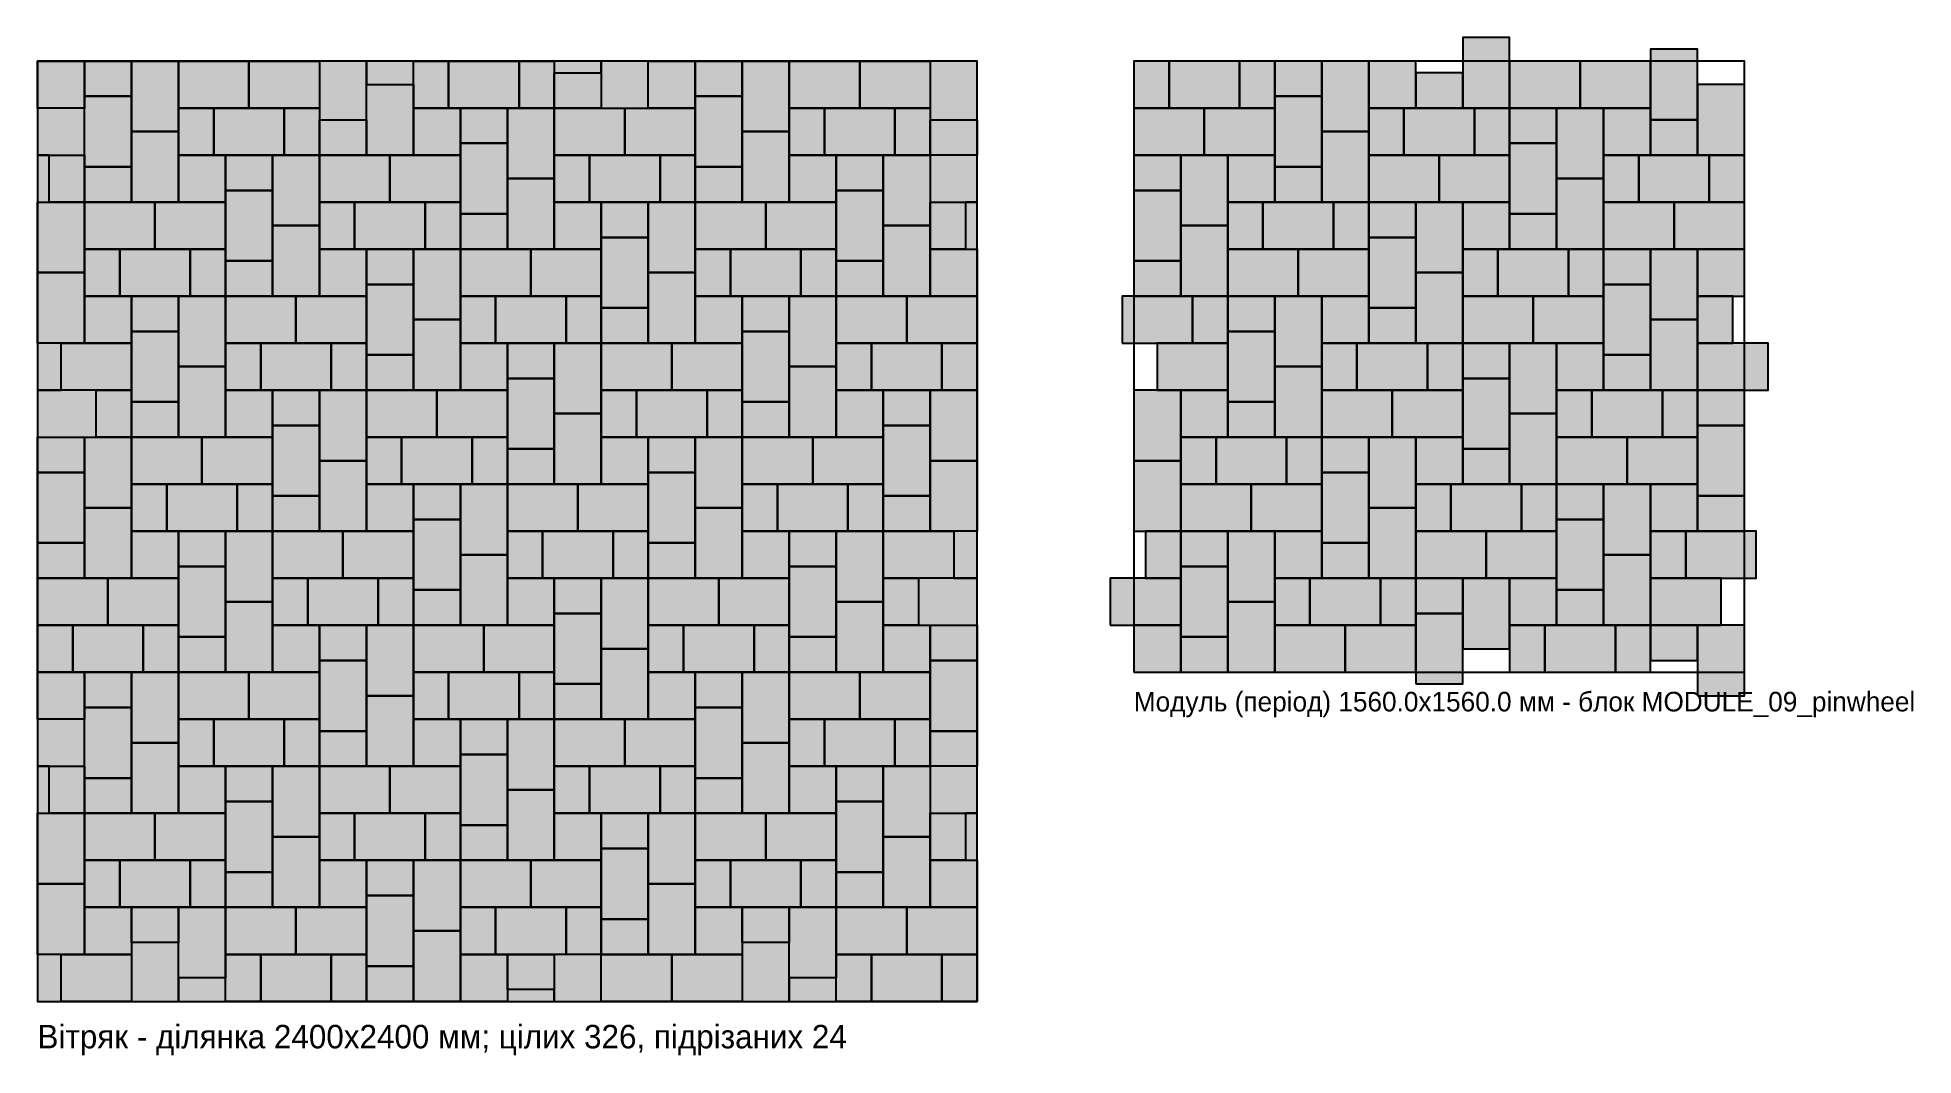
# Model space of a CAD drawing. Header units: millimetres. Extents: x 0 to 4791, y -138 to 2460.
import ezdxf

# ---------------------------------------------------------------- set-up
doc = ezdxf.new("R2010")
doc.units = ezdxf.units.MM
for name, color, linetype in [('BOUNDARY', 7, 'Continuous'), ('BRUK_120x120', 252, 'Continuous'), ('BRUK_120x120_FILL', 252, 'Continuous'), ('BRUK_180x120', 250, 'Continuous'), ('BRUK_180x120_FILL', 250, 'Continuous'), ('BRUK_90x120', 254, 'Continuous'), ('BRUK_90x120_FILL', 254, 'Continuous'), ('BRUK_CUT', 1, 'Continuous'), ('MODULE', 3, 'Continuous'), ('TEXT', 7, 'Continuous')]:
    doc.layers.add(name, color=color, linetype=linetype)

msp = doc.modelspace()

# ---------------------------------------------------------------- texts
at = {"layer": 'TEXT'}
for s, height, p in [('Модуль (період) 1560.0x1560.0 мм - блок MODULE_09_pinwheel', 50, (2800, 740)), ('Вітряк - ділянка 2400x2400 мм; цілих 326, підрізаних 24', 60, (0, -120))]:
    msp.add_text(s, height=height, dxfattribs=at).set_placement(p)

# ---------------------------------------------------------------- blocks, each defined once
blk = doc.blocks.new('MODULE_09_pinwheel')
at = {"layer": 'BRUK_120x120_FILL', "true_color": 0x9b9ea2}
for points in [[(600, 1440), (720, 1440), (720, 1560), (600, 1560)], [(1200, 1320), (1320, 1320), (1320, 1440), (1200, 1440)], [(240, 1200), (360, 1200), (360, 1320), (240, 1320)], [(840, 1080), (960, 1080), (960, 1200), (840, 1200)], [(1440, 960), (1560, 960), (1560, 1080), (1440, 1080)], [(480, 840), (600, 840), (600, 960), (480, 960)], [(1080, 720), (1200, 720), (1200, 840), (1080, 840)], [(120, 600), (240, 600), (240, 720), (120, 720)], [(720, 480), (840, 480), (840, 600), (720, 600)], [(1320, 360), (1440, 360), (1440, 480), (1320, 480)], [(360, 240), (480, 240), (480, 360), (360, 360)], [(960, 120), (1080, 120), (1080, 240), (960, 240)], [(0, 0), (120, 0), (120, 120), (0, 120)]]:
    blk.add_hatch(color=7, dxfattribs=at).paths.add_polyline_path(points)
at = {"layer": 'BRUK_180x120_FILL', "true_color": 0x6c6f73}
for points in [[(840, 1440), (960, 1440), (960, 1620), (840, 1620)], [(1320, 1410), (1440, 1410), (1440, 1590), (1320, 1590)], [(90, 1440), (270, 1440), (270, 1560), (90, 1560)], [(480, 1380), (600, 1380), (600, 1560), (480, 1560)], [(960, 1440), (1140, 1440), (1140, 1560), (960, 1560)], [(1140, 1440), (1320, 1440), (1320, 1560), (1140, 1560)], [(1440, 1320), (1560, 1320), (1560, 1500), (1440, 1500)], [(0, 1320), (180, 1320), (180, 1440), (0, 1440)], [(180, 1320), (360, 1320), (360, 1440), (180, 1440)], [(360, 1290), (480, 1290), (480, 1470), (360, 1470)], [(690, 1320), (870, 1320), (870, 1440), (690, 1440)], [(1080, 1260), (1200, 1260), (1200, 1440), (1080, 1440)], [(480, 1200), (600, 1200), (600, 1380), (480, 1380)], [(960, 1170), (1080, 1170), (1080, 1350), (960, 1350)], [(120, 1140), (240, 1140), (240, 1320), (120, 1320)], [(600, 1200), (780, 1200), (780, 1320), (600, 1320)], [(780, 1200), (960, 1200), (960, 1320), (780, 1320)], [(1290, 1200), (1470, 1200), (1470, 1320), (1290, 1320)], [(1080, 1080), (1200, 1080), (1200, 1260), (1080, 1260)], [(0, 1050), (120, 1050), (120, 1230), (0, 1230)], [(330, 1080), (510, 1080), (510, 1200), (330, 1200)], [(720, 1020), (840, 1020), (840, 1200), (720, 1200)], [(1200, 1080), (1380, 1080), (1380, 1200), (1200, 1200)], [(1380, 1080), (1560, 1080), (1560, 1200), (1380, 1200)], [(120, 960), (240, 960), (240, 1140), (120, 1140)], [(600, 930), (720, 930), (720, 1110), (600, 1110)], [(240, 960), (420, 960), (420, 1080), (240, 1080)], [(420, 960), (600, 960), (600, 1080), (420, 1080)], [(930, 960), (1110, 960), (1110, 1080), (930, 1080)], [(1320, 900), (1440, 900), (1440, 1080), (1320, 1080)], [(720, 840), (840, 840), (840, 1020), (720, 1020)], [(-30, 840), (150, 840), (150, 960), (-30, 960)], [(360, 780), (480, 780), (480, 960), (360, 960)], [(840, 840), (1020, 840), (1020, 960), (840, 960)], [(1020, 840), (1200, 840), (1200, 960), (1020, 960)], [(1200, 810), (1320, 810), (1320, 990), (1200, 990)], [(240, 690), (360, 690), (360, 870), (240, 870)], [(1320, 720), (1440, 720), (1440, 900), (1320, 900)], [(60, 720), (240, 720), (240, 840), (60, 840)], [(570, 720), (750, 720), (750, 840), (570, 840)], [(960, 660), (1080, 660), (1080, 840), (960, 840)], [(1440, 720), (1620, 720), (1620, 840), (1440, 840)], [(360, 600), (480, 600), (480, 780), (360, 780)], [(0, 540), (120, 540), (120, 720), (0, 720)], [(480, 600), (660, 600), (660, 720), (480, 720)], [(660, 600), (840, 600), (840, 720), (660, 720)], [(840, 570), (960, 570), (960, 750), (840, 750)], [(1170, 600), (1350, 600), (1350, 720), (1170, 720)], [(960, 480), (1080, 480), (1080, 660), (960, 660)], [(1440, 450), (1560, 450), (1560, 630), (1440, 630)], [(210, 480), (390, 480), (390, 600), (210, 600)], [(600, 420), (720, 420), (720, 600), (600, 600)], [(1080, 480), (1260, 480), (1260, 600), (1080, 600)], [(1260, 480), (1440, 480), (1440, 600), (1260, 600)], [(0, 360), (120, 360), (120, 540), (0, 540)], [(120, 360), (300, 360), (300, 480), (120, 480)], [(300, 360), (480, 360), (480, 480), (300, 480)], [(480, 330), (600, 330), (600, 510), (480, 510)], [(810, 360), (990, 360), (990, 480), (810, 480)], [(1200, 300), (1320, 300), (1320, 480), (1200, 480)], [(600, 240), (720, 240), (720, 420), (600, 420)], [(1080, 210), (1200, 210), (1200, 390), (1080, 390)], [(240, 180), (360, 180), (360, 360), (240, 360)], [(720, 240), (900, 240), (900, 360), (720, 360)], [(900, 240), (1080, 240), (1080, 360), (900, 360)], [(1410, 240), (1590, 240), (1590, 360), (1410, 360)], [(1200, 120), (1320, 120), (1320, 300), (1200, 300)], [(-60, 120), (120, 120), (120, 240), (-60, 240)], [(120, 90), (240, 90), (240, 270), (120, 270)], [(450, 120), (630, 120), (630, 240), (450, 240)], [(840, 60), (960, 60), (960, 240), (840, 240)], [(1320, 120), (1500, 120), (1500, 240), (1320, 240)], [(240, 0), (360, 0), (360, 180), (240, 180)], [(720, -30), (840, -30), (840, 150), (720, 150)], [(360, 0), (540, 0), (540, 120), (360, 120)], [(540, 0), (720, 0), (720, 120), (540, 120)], [(1050, 0), (1230, 0), (1230, 120), (1050, 120)], [(1440, -60), (1560, -60), (1560, 120), (1440, 120)]]:
    blk.add_hatch(color=7, dxfattribs=at).paths.add_polyline_path(points)
at = {"layer": 'BRUK_90x120_FILL', "true_color": 0xcfd0d1}
for points in [[(0, 1440), (90, 1440), (90, 1560), (0, 1560)], [(270, 1440), (360, 1440), (360, 1560), (270, 1560)], [(360, 1470), (480, 1470), (480, 1560), (360, 1560)], [(720, 1440), (840, 1440), (840, 1530), (720, 1530)], [(600, 1320), (690, 1320), (690, 1440), (600, 1440)], [(870, 1320), (960, 1320), (960, 1440), (870, 1440)], [(960, 1350), (1080, 1350), (1080, 1440), (960, 1440)], [(1320, 1320), (1440, 1320), (1440, 1410), (1320, 1410)], [(0, 1230), (120, 1230), (120, 1320), (0, 1320)], [(1200, 1200), (1290, 1200), (1290, 1320), (1200, 1320)], [(1470, 1200), (1560, 1200), (1560, 1320), (1470, 1320)], [(360, 1200), (480, 1200), (480, 1290), (360, 1290)], [(240, 1080), (330, 1080), (330, 1200), (240, 1200)], [(510, 1080), (600, 1080), (600, 1200), (510, 1200)], [(600, 1110), (720, 1110), (720, 1200), (600, 1200)], [(960, 1080), (1080, 1080), (1080, 1170), (960, 1170)], [(840, 960), (930, 960), (930, 1080), (840, 1080)], [(1110, 960), (1200, 960), (1200, 1080), (1110, 1080)], [(1200, 990), (1320, 990), (1320, 1080), (1200, 1080)], [(0, 960), (120, 960), (120, 1050), (0, 1050)], [(150, 840), (240, 840), (240, 960), (150, 960)], [(240, 870), (360, 870), (360, 960), (240, 960)], [(1440, 840), (1530, 840), (1530, 960), (1440, 960)], [(600, 840), (720, 840), (720, 930), (600, 930)], [(480, 720), (570, 720), (570, 840), (480, 840)], [(750, 720), (840, 720), (840, 840), (750, 840)], [(840, 750), (960, 750), (960, 840), (840, 840)], [(1200, 720), (1320, 720), (1320, 810), (1200, 810)], [(1080, 600), (1170, 600), (1170, 720), (1080, 720)], [(1350, 600), (1440, 600), (1440, 720), (1350, 720)], [(1440, 630), (1560, 630), (1560, 720), (1440, 720)], [(240, 600), (360, 600), (360, 690), (240, 690)], [(120, 480), (210, 480), (210, 600), (120, 600)], [(390, 480), (480, 480), (480, 600), (390, 600)], [(480, 510), (600, 510), (600, 600), (480, 600)], [(840, 480), (960, 480), (960, 570), (840, 570)], [(720, 360), (810, 360), (810, 480), (720, 480)], [(990, 360), (1080, 360), (1080, 480), (990, 480)], [(1080, 390), (1200, 390), (1200, 480), (1080, 480)], [(1440, 360), (1560, 360), (1560, 450), (1440, 450)], [(30, 240), (120, 240), (120, 360), (30, 360)], [(120, 270), (240, 270), (240, 360), (120, 360)], [(1320, 240), (1410, 240), (1410, 360), (1320, 360)], [(480, 240), (600, 240), (600, 330), (480, 330)], [(360, 120), (450, 120), (450, 240), (360, 240)], [(630, 120), (720, 120), (720, 240), (630, 240)], [(720, 150), (840, 150), (840, 240), (720, 240)], [(1080, 120), (1200, 120), (1200, 210), (1080, 210)], [(960, 0), (1050, 0), (1050, 120), (960, 120)], [(1230, 0), (1320, 0), (1320, 120), (1230, 120)], [(1320, 30), (1440, 30), (1440, 120), (1320, 120)], [(120, 0), (240, 0), (240, 90), (120, 90)]]:
    blk.add_hatch(color=7, dxfattribs=at).paths.add_polyline_path(points)
at = {"layer": 'BRUK_120x120'}
for points in [[(600, 1440), (720, 1440), (720, 1560), (600, 1560)], [(1200, 1320), (1320, 1320), (1320, 1440), (1200, 1440)], [(240, 1200), (360, 1200), (360, 1320), (240, 1320)], [(840, 1080), (960, 1080), (960, 1200), (840, 1200)], [(1440, 960), (1560, 960), (1560, 1080), (1440, 1080)], [(480, 840), (600, 840), (600, 960), (480, 960)], [(1080, 720), (1200, 720), (1200, 840), (1080, 840)], [(120, 600), (240, 600), (240, 720), (120, 720)], [(720, 480), (840, 480), (840, 600), (720, 600)], [(1320, 360), (1440, 360), (1440, 480), (1320, 480)], [(360, 240), (480, 240), (480, 360), (360, 360)], [(960, 120), (1080, 120), (1080, 240), (960, 240)], [(0, 0), (120, 0), (120, 120), (0, 120)]]:
    blk.add_lwpolyline(points, close=True, dxfattribs=at)
at = {"layer": 'BRUK_180x120'}
for points in [[(840, 1440), (960, 1440), (960, 1620), (840, 1620)], [(1320, 1410), (1440, 1410), (1440, 1590), (1320, 1590)], [(90, 1440), (270, 1440), (270, 1560), (90, 1560)], [(480, 1380), (600, 1380), (600, 1560), (480, 1560)], [(960, 1440), (1140, 1440), (1140, 1560), (960, 1560)], [(1140, 1440), (1320, 1440), (1320, 1560), (1140, 1560)], [(1440, 1320), (1560, 1320), (1560, 1500), (1440, 1500)], [(0, 1320), (180, 1320), (180, 1440), (0, 1440)], [(180, 1320), (360, 1320), (360, 1440), (180, 1440)], [(360, 1290), (480, 1290), (480, 1470), (360, 1470)], [(690, 1320), (870, 1320), (870, 1440), (690, 1440)], [(1080, 1260), (1200, 1260), (1200, 1440), (1080, 1440)], [(480, 1200), (600, 1200), (600, 1380), (480, 1380)], [(960, 1170), (1080, 1170), (1080, 1350), (960, 1350)], [(120, 1140), (240, 1140), (240, 1320), (120, 1320)], [(600, 1200), (780, 1200), (780, 1320), (600, 1320)], [(780, 1200), (960, 1200), (960, 1320), (780, 1320)], [(1290, 1200), (1470, 1200), (1470, 1320), (1290, 1320)], [(1080, 1080), (1200, 1080), (1200, 1260), (1080, 1260)], [(0, 1050), (120, 1050), (120, 1230), (0, 1230)], [(330, 1080), (510, 1080), (510, 1200), (330, 1200)], [(720, 1020), (840, 1020), (840, 1200), (720, 1200)], [(1200, 1080), (1380, 1080), (1380, 1200), (1200, 1200)], [(1380, 1080), (1560, 1080), (1560, 1200), (1380, 1200)], [(120, 960), (240, 960), (240, 1140), (120, 1140)], [(600, 930), (720, 930), (720, 1110), (600, 1110)], [(240, 960), (420, 960), (420, 1080), (240, 1080)], [(420, 960), (600, 960), (600, 1080), (420, 1080)], [(930, 960), (1110, 960), (1110, 1080), (930, 1080)], [(1320, 900), (1440, 900), (1440, 1080), (1320, 1080)], [(720, 840), (840, 840), (840, 1020), (720, 1020)], [(-30, 840), (150, 840), (150, 960), (-30, 960)], [(360, 780), (480, 780), (480, 960), (360, 960)], [(840, 840), (1020, 840), (1020, 960), (840, 960)], [(1020, 840), (1200, 840), (1200, 960), (1020, 960)], [(1200, 810), (1320, 810), (1320, 990), (1200, 990)], [(240, 690), (360, 690), (360, 870), (240, 870)], [(1320, 720), (1440, 720), (1440, 900), (1320, 900)], [(60, 720), (240, 720), (240, 840), (60, 840)], [(570, 720), (750, 720), (750, 840), (570, 840)], [(960, 660), (1080, 660), (1080, 840), (960, 840)], [(1440, 720), (1620, 720), (1620, 840), (1440, 840)], [(360, 600), (480, 600), (480, 780), (360, 780)], [(0, 540), (120, 540), (120, 720), (0, 720)], [(480, 600), (660, 600), (660, 720), (480, 720)], [(660, 600), (840, 600), (840, 720), (660, 720)], [(840, 570), (960, 570), (960, 750), (840, 750)], [(1170, 600), (1350, 600), (1350, 720), (1170, 720)], [(960, 480), (1080, 480), (1080, 660), (960, 660)], [(1440, 450), (1560, 450), (1560, 630), (1440, 630)], [(210, 480), (390, 480), (390, 600), (210, 600)], [(600, 420), (720, 420), (720, 600), (600, 600)], [(1080, 480), (1260, 480), (1260, 600), (1080, 600)], [(1260, 480), (1440, 480), (1440, 600), (1260, 600)], [(0, 360), (120, 360), (120, 540), (0, 540)], [(120, 360), (300, 360), (300, 480), (120, 480)], [(300, 360), (480, 360), (480, 480), (300, 480)], [(480, 330), (600, 330), (600, 510), (480, 510)], [(810, 360), (990, 360), (990, 480), (810, 480)], [(1200, 300), (1320, 300), (1320, 480), (1200, 480)], [(600, 240), (720, 240), (720, 420), (600, 420)], [(1080, 210), (1200, 210), (1200, 390), (1080, 390)], [(240, 180), (360, 180), (360, 360), (240, 360)], [(720, 240), (900, 240), (900, 360), (720, 360)], [(900, 240), (1080, 240), (1080, 360), (900, 360)], [(1410, 240), (1590, 240), (1590, 360), (1410, 360)], [(1200, 120), (1320, 120), (1320, 300), (1200, 300)], [(-60, 120), (120, 120), (120, 240), (-60, 240)], [(120, 90), (240, 90), (240, 270), (120, 270)], [(450, 120), (630, 120), (630, 240), (450, 240)], [(840, 60), (960, 60), (960, 240), (840, 240)], [(1320, 120), (1500, 120), (1500, 240), (1320, 240)], [(240, 0), (360, 0), (360, 180), (240, 180)], [(720, -30), (840, -30), (840, 150), (720, 150)], [(360, 0), (540, 0), (540, 120), (360, 120)], [(540, 0), (720, 0), (720, 120), (540, 120)], [(1050, 0), (1230, 0), (1230, 120), (1050, 120)], [(1440, -60), (1560, -60), (1560, 120), (1440, 120)]]:
    blk.add_lwpolyline(points, close=True, dxfattribs=at)
at = {"layer": 'BRUK_90x120'}
for points in [[(0, 1440), (90, 1440), (90, 1560), (0, 1560)], [(270, 1440), (360, 1440), (360, 1560), (270, 1560)], [(360, 1470), (480, 1470), (480, 1560), (360, 1560)], [(720, 1440), (840, 1440), (840, 1530), (720, 1530)], [(600, 1320), (690, 1320), (690, 1440), (600, 1440)], [(870, 1320), (960, 1320), (960, 1440), (870, 1440)], [(960, 1350), (1080, 1350), (1080, 1440), (960, 1440)], [(1320, 1320), (1440, 1320), (1440, 1410), (1320, 1410)], [(0, 1230), (120, 1230), (120, 1320), (0, 1320)], [(1200, 1200), (1290, 1200), (1290, 1320), (1200, 1320)], [(1470, 1200), (1560, 1200), (1560, 1320), (1470, 1320)], [(360, 1200), (480, 1200), (480, 1290), (360, 1290)], [(240, 1080), (330, 1080), (330, 1200), (240, 1200)], [(510, 1080), (600, 1080), (600, 1200), (510, 1200)], [(600, 1110), (720, 1110), (720, 1200), (600, 1200)], [(960, 1080), (1080, 1080), (1080, 1170), (960, 1170)], [(840, 960), (930, 960), (930, 1080), (840, 1080)], [(1110, 960), (1200, 960), (1200, 1080), (1110, 1080)], [(1200, 990), (1320, 990), (1320, 1080), (1200, 1080)], [(0, 960), (120, 960), (120, 1050), (0, 1050)], [(150, 840), (240, 840), (240, 960), (150, 960)], [(240, 870), (360, 870), (360, 960), (240, 960)], [(1440, 840), (1530, 840), (1530, 960), (1440, 960)], [(600, 840), (720, 840), (720, 930), (600, 930)], [(480, 720), (570, 720), (570, 840), (480, 840)], [(750, 720), (840, 720), (840, 840), (750, 840)], [(840, 750), (960, 750), (960, 840), (840, 840)], [(1200, 720), (1320, 720), (1320, 810), (1200, 810)], [(1080, 600), (1170, 600), (1170, 720), (1080, 720)], [(1350, 600), (1440, 600), (1440, 720), (1350, 720)], [(1440, 630), (1560, 630), (1560, 720), (1440, 720)], [(240, 600), (360, 600), (360, 690), (240, 690)], [(120, 480), (210, 480), (210, 600), (120, 600)], [(390, 480), (480, 480), (480, 600), (390, 600)], [(480, 510), (600, 510), (600, 600), (480, 600)], [(840, 480), (960, 480), (960, 570), (840, 570)], [(720, 360), (810, 360), (810, 480), (720, 480)], [(990, 360), (1080, 360), (1080, 480), (990, 480)], [(1080, 390), (1200, 390), (1200, 480), (1080, 480)], [(1440, 360), (1560, 360), (1560, 450), (1440, 450)], [(30, 240), (120, 240), (120, 360), (30, 360)], [(120, 270), (240, 270), (240, 360), (120, 360)], [(1320, 240), (1410, 240), (1410, 360), (1320, 360)], [(480, 240), (600, 240), (600, 330), (480, 330)], [(360, 120), (450, 120), (450, 240), (360, 240)], [(630, 120), (720, 120), (720, 240), (630, 240)], [(720, 150), (840, 150), (840, 240), (720, 240)], [(1080, 120), (1200, 120), (1200, 210), (1080, 210)], [(960, 0), (1050, 0), (1050, 120), (960, 120)], [(1230, 0), (1320, 0), (1320, 120), (1230, 120)], [(1320, 30), (1440, 30), (1440, 120), (1320, 120)], [(120, 0), (240, 0), (240, 90), (120, 90)]]:
    blk.add_lwpolyline(points, close=True, dxfattribs=at)
at = {"layer": 'MODULE'}
blk.add_lwpolyline([(0, 0), (1560, 0), (1560, 1560), (0, 1560)], close=True, dxfattribs=at)

# ---------------------------------------------------------------- hatches: boundary and pattern name
at = {"layer": 'BRUK_120x120_FILL', "true_color": 0x9b9ea2}
for points in [[(0, 2400), (120, 2400), (120, 2280), (0, 2280)], [(1560, 2400), (1680, 2400), (1680, 2280), (1560, 2280)], [(960, 2280), (1080, 2280), (1080, 2160), (960, 2160)], [(360, 2160), (480, 2160), (480, 2040), (360, 2040)], [(1920, 2160), (2040, 2160), (2040, 2040), (1920, 2040)], [(1320, 2040), (1440, 2040), (1440, 1920), (1320, 1920)], [(720, 1920), (840, 1920), (840, 1800), (720, 1800)], [(2280, 1920), (2400, 1920), (2400, 1800), (2280, 1800)], [(120, 1800), (240, 1800), (240, 1680), (120, 1680)], [(1680, 1800), (1800, 1800), (1800, 1680), (1680, 1680)], [(1080, 1680), (1200, 1680), (1200, 1560), (1080, 1560)], [(480, 1560), (600, 1560), (600, 1440), (480, 1440)], [(2040, 1560), (2160, 1560), (2160, 1440), (2040, 1440)], [(1440, 1440), (1560, 1440), (1560, 1320), (1440, 1320)], [(840, 1320), (960, 1320), (960, 1200), (840, 1200)], [(240, 1200), (360, 1200), (360, 1080), (240, 1080)], [(1800, 1200), (1920, 1200), (1920, 1080), (1800, 1080)], [(1200, 1080), (1320, 1080), (1320, 960), (1200, 960)], [(600, 960), (720, 960), (720, 840), (600, 840)], [(2160, 960), (2280, 960), (2280, 840), (2160, 840)], [(0, 840), (120, 840), (120, 720), (0, 720)], [(1560, 840), (1680, 840), (1680, 720), (1560, 720)], [(960, 720), (1080, 720), (1080, 600), (960, 600)], [(360, 600), (480, 600), (480, 480), (360, 480)], [(1920, 600), (2040, 600), (2040, 480), (1920, 480)], [(1320, 480), (1440, 480), (1440, 360), (1320, 360)], [(720, 360), (840, 360), (840, 240), (720, 240)], [(2280, 360), (2400, 360), (2400, 240), (2280, 240)], [(120, 240), (240, 240), (240, 120), (120, 120)], [(1680, 240), (1800, 240), (1800, 120), (1680, 120)], [(1080, 120), (1200, 120), (1200, 0), (1080, 0)]]:
    msp.add_hatch(color=7, dxfattribs=at).paths.add_polyline_path(points)
at = {"layer": 'BRUK_180x120_FILL', "true_color": 0x6c6f73}
for points in [[(240, 2400), (360, 2400), (360, 2220), (240, 2220)], [(360, 2400), (540, 2400), (540, 2280), (360, 2280)], [(540, 2400), (720, 2400), (720, 2280), (540, 2280)], [(720, 2250), (840, 2250), (840, 2400), (720, 2400)], [(840, 2340), (960, 2340), (960, 2400), (840, 2400)], [(1050, 2400), (1230, 2400), (1230, 2280), (1050, 2280)], [(1320, 2370), (1440, 2370), (1440, 2400), (1320, 2400)], [(1440, 2280), (1560, 2280), (1560, 2400), (1440, 2400)], [(1800, 2400), (1920, 2400), (1920, 2220), (1800, 2220)], [(1920, 2400), (2100, 2400), (2100, 2280), (1920, 2280)], [(2100, 2400), (2280, 2400), (2280, 2280), (2100, 2280)], [(2400, 2400), (2280, 2400), (2280, 2250), (2400, 2250)], [(120, 2310), (240, 2310), (240, 2130), (120, 2130)], [(840, 2340), (960, 2340), (960, 2160), (840, 2160)], [(1680, 2310), (1800, 2310), (1800, 2130), (1680, 2130)], [(120, 2160), (120, 2280), (0, 2280), (0, 2160)], [(450, 2280), (630, 2280), (630, 2160), (450, 2160)], [(1200, 2280), (1320, 2280), (1320, 2100), (1200, 2100)], [(1320, 2280), (1500, 2280), (1500, 2160), (1320, 2160)], [(1500, 2280), (1680, 2280), (1680, 2160), (1500, 2160)], [(2010, 2280), (2190, 2280), (2190, 2160), (2010, 2160)], [(240, 2220), (360, 2220), (360, 2040), (240, 2040)], [(1800, 2220), (1920, 2220), (1920, 2040), (1800, 2040)], [(30, 2040), (30, 2160), (0, 2160), (0, 2040)], [(600, 2160), (720, 2160), (720, 1980), (600, 1980)], [(720, 2160), (900, 2160), (900, 2040), (720, 2040)], [(900, 2160), (1080, 2160), (1080, 2040), (900, 2040)], [(1080, 2190), (1200, 2190), (1200, 2010), (1080, 2010)], [(1410, 2160), (1590, 2160), (1590, 2040), (1410, 2040)], [(2160, 2160), (2280, 2160), (2280, 1980), (2160, 1980)], [(2280, 2160), (2280, 2040), (2400, 2040), (2400, 2160)], [(480, 2070), (600, 2070), (600, 1890), (480, 1890)], [(1200, 2100), (1320, 2100), (1320, 1920), (1200, 1920)], [(2040, 2070), (2160, 2070), (2160, 1890), (2040, 1890)], [(0, 2040), (120, 2040), (120, 1860), (0, 1860)], [(120, 2040), (300, 2040), (300, 1920), (120, 1920)], [(300, 2040), (480, 2040), (480, 1920), (300, 1920)], [(810, 2040), (990, 2040), (990, 1920), (810, 1920)], [(1560, 2040), (1680, 2040), (1680, 1860), (1560, 1860)], [(1680, 2040), (1860, 2040), (1860, 1920), (1680, 1920)], [(1860, 2040), (2040, 2040), (2040, 1920), (1860, 1920)], [(2370, 2040), (2370, 1920), (2400, 1920), (2400, 2040)], [(600, 1980), (720, 1980), (720, 1800), (600, 1800)], [(2160, 1980), (2280, 1980), (2280, 1800), (2160, 1800)], [(210, 1920), (390, 1920), (390, 1800), (210, 1800)], [(960, 1920), (1080, 1920), (1080, 1740), (960, 1740)], [(1080, 1920), (1260, 1920), (1260, 1800), (1080, 1800)], [(1260, 1920), (1440, 1920), (1440, 1800), (1260, 1800)], [(1440, 1950), (1560, 1950), (1560, 1770), (1440, 1770)], [(1770, 1920), (1950, 1920), (1950, 1800), (1770, 1800)], [(0, 1860), (120, 1860), (120, 1680), (0, 1680)], [(840, 1830), (960, 1830), (960, 1650), (840, 1650)], [(1560, 1860), (1680, 1860), (1680, 1680), (1560, 1680)], [(360, 1800), (480, 1800), (480, 1620), (360, 1620)], [(480, 1800), (660, 1800), (660, 1680), (480, 1680)], [(660, 1800), (840, 1800), (840, 1680), (660, 1680)], [(1170, 1800), (1350, 1800), (1350, 1680), (1170, 1680)], [(1920, 1800), (2040, 1800), (2040, 1620), (1920, 1620)], [(2040, 1800), (2220, 1800), (2220, 1680), (2040, 1680)], [(2220, 1800), (2400, 1800), (2400, 1680), (2220, 1680)], [(960, 1740), (1080, 1740), (1080, 1560), (960, 1560)], [(60, 1560), (60, 1680), (0, 1680), (0, 1560)], [(60, 1680), (240, 1680), (240, 1560), (60, 1560)], [(240, 1710), (360, 1710), (360, 1530), (240, 1530)], [(570, 1680), (750, 1680), (750, 1560), (570, 1560)], [(1320, 1680), (1440, 1680), (1440, 1500), (1320, 1500)], [(1440, 1680), (1620, 1680), (1620, 1560), (1440, 1560)], [(1620, 1680), (1800, 1680), (1800, 1560), (1620, 1560)], [(1800, 1710), (1920, 1710), (1920, 1530), (1800, 1530)], [(2130, 1680), (2310, 1680), (2310, 1560), (2130, 1560)], [(360, 1620), (480, 1620), (480, 1440), (360, 1440)], [(1200, 1590), (1320, 1590), (1320, 1410), (1200, 1410)], [(1920, 1620), (2040, 1620), (2040, 1440), (1920, 1440)], [(150, 1440), (150, 1560), (0, 1560), (0, 1440)], [(720, 1560), (840, 1560), (840, 1380), (720, 1380)], [(840, 1560), (1020, 1560), (1020, 1440), (840, 1440)], [(1020, 1560), (1200, 1560), (1200, 1440), (1020, 1440)], [(1530, 1560), (1710, 1560), (1710, 1440), (1530, 1440)], [(2280, 1560), (2400, 1560), (2400, 1380), (2280, 1380)], [(1320, 1500), (1440, 1500), (1440, 1320), (1320, 1320)], [(120, 1440), (240, 1440), (240, 1260), (120, 1260)], [(240, 1440), (420, 1440), (420, 1320), (240, 1320)], [(420, 1440), (600, 1440), (600, 1320), (420, 1320)], [(600, 1470), (720, 1470), (720, 1290), (600, 1290)], [(930, 1440), (1110, 1440), (1110, 1320), (930, 1320)], [(1680, 1440), (1800, 1440), (1800, 1260), (1680, 1260)], [(1800, 1440), (1980, 1440), (1980, 1320), (1800, 1320)], [(1980, 1440), (2160, 1440), (2160, 1320), (1980, 1320)], [(2160, 1470), (2280, 1470), (2280, 1290), (2160, 1290)], [(0, 1350), (120, 1350), (120, 1170), (0, 1170)], [(720, 1380), (840, 1380), (840, 1200), (720, 1200)], [(1560, 1350), (1680, 1350), (1680, 1170), (1560, 1170)], [(2280, 1380), (2400, 1380), (2400, 1200), (2280, 1200)], [(330, 1320), (510, 1320), (510, 1200), (330, 1200)], [(1080, 1320), (1200, 1320), (1200, 1140), (1080, 1140)], [(1200, 1320), (1380, 1320), (1380, 1200), (1200, 1200)], [(1380, 1320), (1560, 1320), (1560, 1200), (1380, 1200)], [(1890, 1320), (2070, 1320), (2070, 1200), (1890, 1200)], [(120, 1260), (240, 1260), (240, 1080), (120, 1080)], [(1680, 1260), (1800, 1260), (1800, 1080), (1680, 1080)], [(480, 1200), (600, 1200), (600, 1020), (480, 1020)], [(600, 1200), (780, 1200), (780, 1080), (600, 1080)], [(780, 1200), (960, 1200), (960, 1080), (780, 1080)], [(960, 1230), (1080, 1230), (1080, 1050), (960, 1050)], [(1290, 1200), (1470, 1200), (1470, 1080), (1290, 1080)], [(2040, 1200), (2160, 1200), (2160, 1020), (2040, 1020)], [(2160, 1200), (2340, 1200), (2340, 1080), (2160, 1080)], [(2340, 1200), (2340, 1080), (2400, 1080), (2400, 1200)], [(360, 1110), (480, 1110), (480, 930), (360, 930)], [(1080, 1140), (1200, 1140), (1200, 960), (1080, 960)], [(1920, 1110), (2040, 1110), (2040, 930), (1920, 930)], [(0, 1080), (180, 1080), (180, 960), (0, 960)], [(180, 1080), (360, 1080), (360, 960), (180, 960)], [(690, 1080), (870, 1080), (870, 960), (690, 960)], [(1440, 1080), (1560, 1080), (1560, 900), (1440, 900)], [(1560, 1080), (1740, 1080), (1740, 960), (1560, 960)], [(1740, 1080), (1920, 1080), (1920, 960), (1740, 960)], [(2250, 1080), (2250, 960), (2400, 960), (2400, 1080)], [(480, 1020), (600, 1020), (600, 840), (480, 840)], [(2040, 1020), (2160, 1020), (2160, 840), (2040, 840)], [(90, 960), (270, 960), (270, 840), (90, 840)], [(840, 960), (960, 960), (960, 780), (840, 780)], [(960, 960), (1140, 960), (1140, 840), (960, 840)], [(1140, 960), (1320, 960), (1320, 840), (1140, 840)], [(1320, 990), (1440, 990), (1440, 810), (1320, 810)], [(1650, 960), (1830, 960), (1830, 840), (1650, 840)], [(720, 870), (840, 870), (840, 690), (720, 690)], [(1440, 900), (1560, 900), (1560, 720), (1440, 720)], [(2280, 870), (2400, 870), (2400, 690), (2280, 690)], [(240, 840), (360, 840), (360, 660), (240, 660)], [(360, 840), (540, 840), (540, 720), (360, 720)], [(540, 840), (720, 840), (720, 720), (540, 720)], [(1050, 840), (1230, 840), (1230, 720), (1050, 720)], [(1800, 840), (1920, 840), (1920, 660), (1800, 660)], [(1920, 840), (2100, 840), (2100, 720), (1920, 720)], [(2100, 840), (2280, 840), (2280, 720), (2100, 720)], [(840, 780), (960, 780), (960, 600), (840, 600)], [(120, 600), (120, 720), (0, 720), (0, 600)], [(120, 750), (240, 750), (240, 570), (120, 570)], [(450, 720), (630, 720), (630, 600), (450, 600)], [(1200, 720), (1320, 720), (1320, 540), (1200, 540)], [(1320, 720), (1500, 720), (1500, 600), (1320, 600)], [(1500, 720), (1680, 720), (1680, 600), (1500, 600)], [(1680, 750), (1800, 750), (1800, 570), (1680, 570)], [(2010, 720), (2190, 720), (2190, 600), (2010, 600)], [(240, 660), (360, 660), (360, 480), (240, 480)], [(1080, 630), (1200, 630), (1200, 450), (1080, 450)], [(1800, 660), (1920, 660), (1920, 480), (1800, 480)], [(30, 480), (30, 600), (0, 600), (0, 480)], [(600, 600), (720, 600), (720, 420), (600, 420)], [(720, 600), (900, 600), (900, 480), (720, 480)], [(900, 600), (1080, 600), (1080, 480), (900, 480)], [(1410, 600), (1590, 600), (1590, 480), (1410, 480)], [(2160, 600), (2280, 600), (2280, 420), (2160, 420)], [(2280, 600), (2280, 480), (2400, 480), (2400, 600)], [(1200, 540), (1320, 540), (1320, 360), (1200, 360)], [(0, 480), (120, 480), (120, 300), (0, 300)], [(120, 480), (300, 480), (300, 360), (120, 360)], [(300, 480), (480, 480), (480, 360), (300, 360)], [(480, 510), (600, 510), (600, 330), (480, 330)], [(810, 480), (990, 480), (990, 360), (810, 360)], [(1560, 480), (1680, 480), (1680, 300), (1560, 300)], [(1680, 480), (1860, 480), (1860, 360), (1680, 360)], [(1860, 480), (2040, 480), (2040, 360), (1860, 360)], [(2040, 510), (2160, 510), (2160, 330), (2040, 330)], [(2370, 480), (2370, 360), (2400, 360), (2400, 480)], [(600, 420), (720, 420), (720, 240), (600, 240)], [(1440, 390), (1560, 390), (1560, 210), (1440, 210)], [(2160, 420), (2280, 420), (2280, 240), (2160, 240)], [(210, 360), (390, 360), (390, 240), (210, 240)], [(960, 360), (1080, 360), (1080, 180), (960, 180)], [(1080, 360), (1260, 360), (1260, 240), (1080, 240)], [(1260, 360), (1440, 360), (1440, 240), (1260, 240)], [(1770, 360), (1950, 360), (1950, 240), (1770, 240)], [(0, 300), (120, 300), (120, 120), (0, 120)], [(1560, 300), (1680, 300), (1680, 120), (1560, 120)], [(360, 240), (480, 240), (480, 60), (360, 60)], [(480, 240), (660, 240), (660, 120), (480, 120)], [(660, 240), (840, 240), (840, 120), (660, 120)], [(840, 270), (960, 270), (960, 90), (840, 90)], [(1170, 240), (1350, 240), (1350, 120), (1170, 120)], [(1920, 240), (2040, 240), (2040, 60), (1920, 60)], [(2040, 240), (2220, 240), (2220, 120), (2040, 120)], [(2220, 240), (2400, 240), (2400, 120), (2220, 120)], [(360, 150), (240, 150), (240, 0), (360, 0)], [(960, 180), (1080, 180), (1080, 0), (960, 0)], [(1920, 150), (1800, 150), (1800, 0), (1920, 0)], [(60, 120), (0, 120), (0, 0), (60, 0)], [(60, 120), (240, 120), (240, 0), (60, 0)], [(570, 120), (750, 120), (750, 0), (570, 0)], [(1440, 120), (1320, 120), (1320, 0), (1440, 0)], [(1440, 120), (1620, 120), (1620, 0), (1440, 0)], [(1620, 120), (1800, 120), (1800, 0), (1620, 0)], [(2130, 120), (2310, 120), (2310, 0), (2130, 0)], [(480, 60), (360, 60), (360, 0), (480, 0)], [(2040, 60), (1920, 60), (1920, 0), (2040, 0)], [(1320, 30), (1200, 30), (1200, 0), (1320, 0)]]:
    msp.add_hatch(color=7, dxfattribs=at).paths.add_polyline_path(points)
at = {"layer": 'BRUK_90x120_FILL', "true_color": 0xcfd0d1}
for points in [[(120, 2400), (240, 2400), (240, 2310), (120, 2310)], [(960, 2400), (1050, 2400), (1050, 2280), (960, 2280)], [(1230, 2400), (1320, 2400), (1320, 2280), (1230, 2280)], [(1680, 2400), (1800, 2400), (1800, 2310), (1680, 2310)], [(1320, 2370), (1440, 2370), (1440, 2280), (1320, 2280)], [(360, 2280), (450, 2280), (450, 2160), (360, 2160)], [(630, 2280), (720, 2280), (720, 2160), (630, 2160)], [(1080, 2280), (1200, 2280), (1200, 2190), (1080, 2190)], [(1920, 2280), (2010, 2280), (2010, 2160), (1920, 2160)], [(2190, 2280), (2280, 2280), (2280, 2160), (2190, 2160)], [(720, 2250), (840, 2250), (840, 2160), (720, 2160)], [(2280, 2250), (2400, 2250), (2400, 2160), (2280, 2160)], [(30, 2160), (120, 2160), (120, 2040), (30, 2040)], [(480, 2160), (600, 2160), (600, 2070), (480, 2070)], [(1320, 2160), (1410, 2160), (1410, 2040), (1320, 2040)], [(1590, 2160), (1680, 2160), (1680, 2040), (1590, 2040)], [(2040, 2160), (2160, 2160), (2160, 2070), (2040, 2070)], [(120, 2130), (240, 2130), (240, 2040), (120, 2040)], [(1680, 2130), (1800, 2130), (1800, 2040), (1680, 2040)], [(720, 2040), (810, 2040), (810, 1920), (720, 1920)], [(990, 2040), (1080, 2040), (1080, 1920), (990, 1920)], [(1440, 2040), (1560, 2040), (1560, 1950), (1440, 1950)], [(2280, 2040), (2370, 2040), (2370, 1920), (2280, 1920)], [(1080, 2010), (1200, 2010), (1200, 1920), (1080, 1920)], [(120, 1920), (210, 1920), (210, 1800), (120, 1800)], [(390, 1920), (480, 1920), (480, 1800), (390, 1800)], [(840, 1920), (960, 1920), (960, 1830), (840, 1830)], [(1680, 1920), (1770, 1920), (1770, 1800), (1680, 1800)], [(1950, 1920), (2040, 1920), (2040, 1800), (1950, 1800)], [(480, 1890), (600, 1890), (600, 1800), (480, 1800)], [(2040, 1890), (2160, 1890), (2160, 1800), (2040, 1800)], [(240, 1800), (360, 1800), (360, 1710), (240, 1710)], [(1080, 1800), (1170, 1800), (1170, 1680), (1080, 1680)], [(1350, 1800), (1440, 1800), (1440, 1680), (1350, 1680)], [(1800, 1800), (1920, 1800), (1920, 1710), (1800, 1710)], [(1440, 1770), (1560, 1770), (1560, 1680), (1440, 1680)], [(480, 1680), (570, 1680), (570, 1560), (480, 1560)], [(750, 1680), (840, 1680), (840, 1560), (750, 1560)], [(1200, 1680), (1320, 1680), (1320, 1590), (1200, 1590)], [(2040, 1680), (2130, 1680), (2130, 1560), (2040, 1560)], [(2310, 1680), (2400, 1680), (2400, 1560), (2310, 1560)], [(840, 1650), (960, 1650), (960, 1560), (840, 1560)], [(150, 1560), (240, 1560), (240, 1440), (150, 1440)], [(600, 1560), (720, 1560), (720, 1470), (600, 1470)], [(1440, 1560), (1530, 1560), (1530, 1440), (1440, 1440)], [(1710, 1560), (1800, 1560), (1800, 1440), (1710, 1440)], [(2160, 1560), (2280, 1560), (2280, 1470), (2160, 1470)], [(240, 1530), (360, 1530), (360, 1440), (240, 1440)], [(1800, 1530), (1920, 1530), (1920, 1440), (1800, 1440)], [(0, 1440), (120, 1440), (120, 1350), (0, 1350)], [(840, 1440), (930, 1440), (930, 1320), (840, 1320)], [(1110, 1440), (1200, 1440), (1200, 1320), (1110, 1320)], [(1560, 1440), (1680, 1440), (1680, 1350), (1560, 1350)], [(1200, 1410), (1320, 1410), (1320, 1320), (1200, 1320)], [(240, 1320), (330, 1320), (330, 1200), (240, 1200)], [(510, 1320), (600, 1320), (600, 1200), (510, 1200)], [(960, 1320), (1080, 1320), (1080, 1230), (960, 1230)], [(1800, 1320), (1890, 1320), (1890, 1200), (1800, 1200)], [(2070, 1320), (2160, 1320), (2160, 1200), (2070, 1200)], [(600, 1290), (720, 1290), (720, 1200), (600, 1200)], [(2160, 1290), (2280, 1290), (2280, 1200), (2160, 1200)], [(360, 1200), (480, 1200), (480, 1110), (360, 1110)], [(1200, 1200), (1290, 1200), (1290, 1080), (1200, 1080)], [(1470, 1200), (1560, 1200), (1560, 1080), (1470, 1080)], [(1920, 1200), (2040, 1200), (2040, 1110), (1920, 1110)], [(0, 1170), (120, 1170), (120, 1080), (0, 1080)], [(1560, 1170), (1680, 1170), (1680, 1080), (1560, 1080)], [(600, 1080), (690, 1080), (690, 960), (600, 960)], [(870, 1080), (960, 1080), (960, 960), (870, 960)], [(1320, 1080), (1440, 1080), (1440, 990), (1320, 990)], [(2160, 1080), (2250, 1080), (2250, 960), (2160, 960)], [(960, 1050), (1080, 1050), (1080, 960), (960, 960)], [(0, 960), (90, 960), (90, 840), (0, 840)], [(270, 960), (360, 960), (360, 840), (270, 840)], [(720, 960), (840, 960), (840, 870), (720, 870)], [(1560, 960), (1650, 960), (1650, 840), (1560, 840)], [(1830, 960), (1920, 960), (1920, 840), (1830, 840)], [(2280, 960), (2400, 960), (2400, 870), (2280, 870)], [(360, 930), (480, 930), (480, 840), (360, 840)], [(1920, 930), (2040, 930), (2040, 840), (1920, 840)], [(120, 840), (240, 840), (240, 750), (120, 750)], [(960, 840), (1050, 840), (1050, 720), (960, 720)], [(1230, 840), (1320, 840), (1320, 720), (1230, 720)], [(1680, 840), (1800, 840), (1800, 750), (1680, 750)], [(1320, 810), (1440, 810), (1440, 720), (1320, 720)], [(360, 720), (450, 720), (450, 600), (360, 600)], [(630, 720), (720, 720), (720, 600), (630, 600)], [(1080, 720), (1200, 720), (1200, 630), (1080, 630)], [(1920, 720), (2010, 720), (2010, 600), (1920, 600)], [(2190, 720), (2280, 720), (2280, 600), (2190, 600)], [(720, 690), (840, 690), (840, 600), (720, 600)], [(2280, 690), (2400, 690), (2400, 600), (2280, 600)], [(30, 600), (120, 600), (120, 480), (30, 480)], [(480, 600), (600, 600), (600, 510), (480, 510)], [(1320, 600), (1410, 600), (1410, 480), (1320, 480)], [(1590, 600), (1680, 600), (1680, 480), (1590, 480)], [(2040, 600), (2160, 600), (2160, 510), (2040, 510)], [(120, 570), (240, 570), (240, 480), (120, 480)], [(1680, 570), (1800, 570), (1800, 480), (1680, 480)], [(720, 480), (810, 480), (810, 360), (720, 360)], [(990, 480), (1080, 480), (1080, 360), (990, 360)], [(1440, 480), (1560, 480), (1560, 390), (1440, 390)], [(2280, 480), (2370, 480), (2370, 360), (2280, 360)], [(1080, 450), (1200, 450), (1200, 360), (1080, 360)], [(120, 360), (210, 360), (210, 240), (120, 240)], [(390, 360), (480, 360), (480, 240), (390, 240)], [(840, 360), (960, 360), (960, 270), (840, 270)], [(1680, 360), (1770, 360), (1770, 240), (1680, 240)], [(1950, 360), (2040, 360), (2040, 240), (1950, 240)], [(480, 330), (600, 330), (600, 240), (480, 240)], [(2040, 330), (2160, 330), (2160, 240), (2040, 240)], [(240, 240), (360, 240), (360, 150), (240, 150)], [(1080, 240), (1170, 240), (1170, 120), (1080, 120)], [(1350, 240), (1440, 240), (1440, 120), (1350, 120)], [(1800, 240), (1920, 240), (1920, 150), (1800, 150)], [(1440, 210), (1560, 210), (1560, 120), (1440, 120)], [(480, 120), (570, 120), (570, 0), (480, 0)], [(750, 120), (840, 120), (840, 0), (750, 0)], [(1200, 120), (1320, 120), (1320, 30), (1200, 30)], [(2040, 120), (2130, 120), (2130, 0), (2040, 0)], [(2310, 120), (2400, 120), (2400, 0), (2310, 0)], [(840, 90), (960, 90), (960, 0), (840, 0)]]:
    msp.add_hatch(color=7, dxfattribs=at).paths.add_polyline_path(points)

# ---------------------------------------------------------------- linework, layer by layer
at = {"layer": 'BOUNDARY'}
msp.add_lwpolyline([(0, 0), (2400, 0), (2400, 2400), (0, 2400)], close=True, dxfattribs=at)
at = {"layer": 'BRUK_120x120'}
for points in [[(0, 2400), (120, 2400), (120, 2280), (0, 2280)], [(1560, 2400), (1680, 2400), (1680, 2280), (1560, 2280)], [(960, 2280), (1080, 2280), (1080, 2160), (960, 2160)], [(360, 2160), (480, 2160), (480, 2040), (360, 2040)], [(1920, 2160), (2040, 2160), (2040, 2040), (1920, 2040)], [(1320, 2040), (1440, 2040), (1440, 1920), (1320, 1920)], [(720, 1920), (840, 1920), (840, 1800), (720, 1800)], [(2280, 1920), (2400, 1920), (2400, 1800), (2280, 1800)], [(120, 1800), (240, 1800), (240, 1680), (120, 1680)], [(1680, 1800), (1800, 1800), (1800, 1680), (1680, 1680)], [(1080, 1680), (1200, 1680), (1200, 1560), (1080, 1560)], [(480, 1560), (600, 1560), (600, 1440), (480, 1440)], [(2040, 1560), (2160, 1560), (2160, 1440), (2040, 1440)], [(1440, 1440), (1560, 1440), (1560, 1320), (1440, 1320)], [(840, 1320), (960, 1320), (960, 1200), (840, 1200)], [(240, 1200), (360, 1200), (360, 1080), (240, 1080)], [(1800, 1200), (1920, 1200), (1920, 1080), (1800, 1080)], [(1200, 1080), (1320, 1080), (1320, 960), (1200, 960)], [(600, 960), (720, 960), (720, 840), (600, 840)], [(2160, 960), (2280, 960), (2280, 840), (2160, 840)], [(0, 840), (120, 840), (120, 720), (0, 720)], [(1560, 840), (1680, 840), (1680, 720), (1560, 720)], [(960, 720), (1080, 720), (1080, 600), (960, 600)], [(360, 600), (480, 600), (480, 480), (360, 480)], [(1920, 600), (2040, 600), (2040, 480), (1920, 480)], [(1320, 480), (1440, 480), (1440, 360), (1320, 360)], [(720, 360), (840, 360), (840, 240), (720, 240)], [(2280, 360), (2400, 360), (2400, 240), (2280, 240)], [(120, 240), (240, 240), (240, 120), (120, 120)], [(1680, 240), (1800, 240), (1800, 120), (1680, 120)], [(1080, 120), (1200, 120), (1200, 0), (1080, 0)]]:
    msp.add_lwpolyline(points, close=True, dxfattribs=at)
at = {"layer": 'BRUK_180x120'}
for points in [[(240, 2400), (360, 2400), (360, 2220), (240, 2220)], [(360, 2400), (540, 2400), (540, 2280), (360, 2280)], [(540, 2400), (720, 2400), (720, 2280), (540, 2280)], [(1050, 2400), (1230, 2400), (1230, 2280), (1050, 2280)], [(1800, 2400), (1920, 2400), (1920, 2220), (1800, 2220)], [(1920, 2400), (2100, 2400), (2100, 2280), (1920, 2280)], [(2100, 2400), (2280, 2400), (2280, 2280), (2100, 2280)], [(120, 2310), (240, 2310), (240, 2130), (120, 2130)], [(840, 2340), (960, 2340), (960, 2160), (840, 2160)], [(1680, 2310), (1800, 2310), (1800, 2130), (1680, 2130)], [(450, 2280), (630, 2280), (630, 2160), (450, 2160)], [(1200, 2280), (1320, 2280), (1320, 2100), (1200, 2100)], [(1320, 2280), (1500, 2280), (1500, 2160), (1320, 2160)], [(1500, 2280), (1680, 2280), (1680, 2160), (1500, 2160)], [(2010, 2280), (2190, 2280), (2190, 2160), (2010, 2160)], [(240, 2220), (360, 2220), (360, 2040), (240, 2040)], [(1800, 2220), (1920, 2220), (1920, 2040), (1800, 2040)], [(600, 2160), (720, 2160), (720, 1980), (600, 1980)], [(720, 2160), (900, 2160), (900, 2040), (720, 2040)], [(900, 2160), (1080, 2160), (1080, 2040), (900, 2040)], [(1080, 2190), (1200, 2190), (1200, 2010), (1080, 2010)], [(1410, 2160), (1590, 2160), (1590, 2040), (1410, 2040)], [(2160, 2160), (2280, 2160), (2280, 1980), (2160, 1980)], [(480, 2070), (600, 2070), (600, 1890), (480, 1890)], [(1200, 2100), (1320, 2100), (1320, 1920), (1200, 1920)], [(2040, 2070), (2160, 2070), (2160, 1890), (2040, 1890)], [(0, 2040), (120, 2040), (120, 1860), (0, 1860)], [(120, 2040), (300, 2040), (300, 1920), (120, 1920)], [(300, 2040), (480, 2040), (480, 1920), (300, 1920)], [(810, 2040), (990, 2040), (990, 1920), (810, 1920)], [(1560, 2040), (1680, 2040), (1680, 1860), (1560, 1860)], [(1680, 2040), (1860, 2040), (1860, 1920), (1680, 1920)], [(1860, 2040), (2040, 2040), (2040, 1920), (1860, 1920)], [(600, 1980), (720, 1980), (720, 1800), (600, 1800)], [(2160, 1980), (2280, 1980), (2280, 1800), (2160, 1800)], [(210, 1920), (390, 1920), (390, 1800), (210, 1800)], [(960, 1920), (1080, 1920), (1080, 1740), (960, 1740)], [(1080, 1920), (1260, 1920), (1260, 1800), (1080, 1800)], [(1260, 1920), (1440, 1920), (1440, 1800), (1260, 1800)], [(1440, 1950), (1560, 1950), (1560, 1770), (1440, 1770)], [(1770, 1920), (1950, 1920), (1950, 1800), (1770, 1800)], [(0, 1860), (120, 1860), (120, 1680), (0, 1680)], [(840, 1830), (960, 1830), (960, 1650), (840, 1650)], [(1560, 1860), (1680, 1860), (1680, 1680), (1560, 1680)], [(360, 1800), (480, 1800), (480, 1620), (360, 1620)], [(480, 1800), (660, 1800), (660, 1680), (480, 1680)], [(660, 1800), (840, 1800), (840, 1680), (660, 1680)], [(1170, 1800), (1350, 1800), (1350, 1680), (1170, 1680)], [(1920, 1800), (2040, 1800), (2040, 1620), (1920, 1620)], [(2040, 1800), (2220, 1800), (2220, 1680), (2040, 1680)], [(2220, 1800), (2400, 1800), (2400, 1680), (2220, 1680)], [(960, 1740), (1080, 1740), (1080, 1560), (960, 1560)], [(60, 1680), (240, 1680), (240, 1560), (60, 1560)], [(240, 1710), (360, 1710), (360, 1530), (240, 1530)], [(570, 1680), (750, 1680), (750, 1560), (570, 1560)], [(1320, 1680), (1440, 1680), (1440, 1500), (1320, 1500)], [(1440, 1680), (1620, 1680), (1620, 1560), (1440, 1560)], [(1620, 1680), (1800, 1680), (1800, 1560), (1620, 1560)], [(1800, 1710), (1920, 1710), (1920, 1530), (1800, 1530)], [(2130, 1680), (2310, 1680), (2310, 1560), (2130, 1560)], [(360, 1620), (480, 1620), (480, 1440), (360, 1440)], [(1200, 1590), (1320, 1590), (1320, 1410), (1200, 1410)], [(1920, 1620), (2040, 1620), (2040, 1440), (1920, 1440)], [(720, 1560), (840, 1560), (840, 1380), (720, 1380)], [(840, 1560), (1020, 1560), (1020, 1440), (840, 1440)], [(1020, 1560), (1200, 1560), (1200, 1440), (1020, 1440)], [(1530, 1560), (1710, 1560), (1710, 1440), (1530, 1440)], [(2280, 1560), (2400, 1560), (2400, 1380), (2280, 1380)], [(1320, 1500), (1440, 1500), (1440, 1320), (1320, 1320)], [(120, 1440), (240, 1440), (240, 1260), (120, 1260)], [(240, 1440), (420, 1440), (420, 1320), (240, 1320)], [(420, 1440), (600, 1440), (600, 1320), (420, 1320)], [(600, 1470), (720, 1470), (720, 1290), (600, 1290)], [(930, 1440), (1110, 1440), (1110, 1320), (930, 1320)], [(1680, 1440), (1800, 1440), (1800, 1260), (1680, 1260)], [(1800, 1440), (1980, 1440), (1980, 1320), (1800, 1320)], [(1980, 1440), (2160, 1440), (2160, 1320), (1980, 1320)], [(2160, 1470), (2280, 1470), (2280, 1290), (2160, 1290)], [(0, 1350), (120, 1350), (120, 1170), (0, 1170)], [(720, 1380), (840, 1380), (840, 1200), (720, 1200)], [(1560, 1350), (1680, 1350), (1680, 1170), (1560, 1170)], [(2280, 1380), (2400, 1380), (2400, 1200), (2280, 1200)], [(330, 1320), (510, 1320), (510, 1200), (330, 1200)], [(1080, 1320), (1200, 1320), (1200, 1140), (1080, 1140)], [(1200, 1320), (1380, 1320), (1380, 1200), (1200, 1200)], [(1380, 1320), (1560, 1320), (1560, 1200), (1380, 1200)], [(1890, 1320), (2070, 1320), (2070, 1200), (1890, 1200)], [(120, 1260), (240, 1260), (240, 1080), (120, 1080)], [(1680, 1260), (1800, 1260), (1800, 1080), (1680, 1080)], [(480, 1200), (600, 1200), (600, 1020), (480, 1020)], [(600, 1200), (780, 1200), (780, 1080), (600, 1080)], [(780, 1200), (960, 1200), (960, 1080), (780, 1080)], [(960, 1230), (1080, 1230), (1080, 1050), (960, 1050)], [(1290, 1200), (1470, 1200), (1470, 1080), (1290, 1080)], [(2040, 1200), (2160, 1200), (2160, 1020), (2040, 1020)], [(2160, 1200), (2340, 1200), (2340, 1080), (2160, 1080)], [(360, 1110), (480, 1110), (480, 930), (360, 930)], [(1080, 1140), (1200, 1140), (1200, 960), (1080, 960)], [(1920, 1110), (2040, 1110), (2040, 930), (1920, 930)], [(0, 1080), (180, 1080), (180, 960), (0, 960)], [(180, 1080), (360, 1080), (360, 960), (180, 960)], [(690, 1080), (870, 1080), (870, 960), (690, 960)], [(1440, 1080), (1560, 1080), (1560, 900), (1440, 900)], [(1560, 1080), (1740, 1080), (1740, 960), (1560, 960)], [(1740, 1080), (1920, 1080), (1920, 960), (1740, 960)], [(480, 1020), (600, 1020), (600, 840), (480, 840)], [(2040, 1020), (2160, 1020), (2160, 840), (2040, 840)], [(90, 960), (270, 960), (270, 840), (90, 840)], [(840, 960), (960, 960), (960, 780), (840, 780)], [(960, 960), (1140, 960), (1140, 840), (960, 840)], [(1140, 960), (1320, 960), (1320, 840), (1140, 840)], [(1320, 990), (1440, 990), (1440, 810), (1320, 810)], [(1650, 960), (1830, 960), (1830, 840), (1650, 840)], [(720, 870), (840, 870), (840, 690), (720, 690)], [(1440, 900), (1560, 900), (1560, 720), (1440, 720)], [(2280, 870), (2400, 870), (2400, 690), (2280, 690)], [(240, 840), (360, 840), (360, 660), (240, 660)], [(360, 840), (540, 840), (540, 720), (360, 720)], [(540, 840), (720, 840), (720, 720), (540, 720)], [(1050, 840), (1230, 840), (1230, 720), (1050, 720)], [(1800, 840), (1920, 840), (1920, 660), (1800, 660)], [(1920, 840), (2100, 840), (2100, 720), (1920, 720)], [(2100, 840), (2280, 840), (2280, 720), (2100, 720)], [(840, 780), (960, 780), (960, 600), (840, 600)], [(120, 750), (240, 750), (240, 570), (120, 570)], [(450, 720), (630, 720), (630, 600), (450, 600)], [(1200, 720), (1320, 720), (1320, 540), (1200, 540)], [(1320, 720), (1500, 720), (1500, 600), (1320, 600)], [(1500, 720), (1680, 720), (1680, 600), (1500, 600)], [(1680, 750), (1800, 750), (1800, 570), (1680, 570)], [(2010, 720), (2190, 720), (2190, 600), (2010, 600)], [(240, 660), (360, 660), (360, 480), (240, 480)], [(1080, 630), (1200, 630), (1200, 450), (1080, 450)], [(1800, 660), (1920, 660), (1920, 480), (1800, 480)], [(600, 600), (720, 600), (720, 420), (600, 420)], [(720, 600), (900, 600), (900, 480), (720, 480)], [(900, 600), (1080, 600), (1080, 480), (900, 480)], [(1410, 600), (1590, 600), (1590, 480), (1410, 480)], [(2160, 600), (2280, 600), (2280, 420), (2160, 420)], [(1200, 540), (1320, 540), (1320, 360), (1200, 360)], [(0, 480), (120, 480), (120, 300), (0, 300)], [(120, 480), (300, 480), (300, 360), (120, 360)], [(300, 480), (480, 480), (480, 360), (300, 360)], [(480, 510), (600, 510), (600, 330), (480, 330)], [(810, 480), (990, 480), (990, 360), (810, 360)], [(1560, 480), (1680, 480), (1680, 300), (1560, 300)], [(1680, 480), (1860, 480), (1860, 360), (1680, 360)], [(1860, 480), (2040, 480), (2040, 360), (1860, 360)], [(2040, 510), (2160, 510), (2160, 330), (2040, 330)], [(600, 420), (720, 420), (720, 240), (600, 240)], [(1440, 390), (1560, 390), (1560, 210), (1440, 210)], [(2160, 420), (2280, 420), (2280, 240), (2160, 240)], [(210, 360), (390, 360), (390, 240), (210, 240)], [(960, 360), (1080, 360), (1080, 180), (960, 180)], [(1080, 360), (1260, 360), (1260, 240), (1080, 240)], [(1260, 360), (1440, 360), (1440, 240), (1260, 240)], [(1770, 360), (1950, 360), (1950, 240), (1770, 240)], [(0, 300), (120, 300), (120, 120), (0, 120)], [(1560, 300), (1680, 300), (1680, 120), (1560, 120)], [(360, 240), (480, 240), (480, 60), (360, 60)], [(480, 240), (660, 240), (660, 120), (480, 120)], [(660, 240), (840, 240), (840, 120), (660, 120)], [(840, 270), (960, 270), (960, 90), (840, 90)], [(1170, 240), (1350, 240), (1350, 120), (1170, 120)], [(1920, 240), (2040, 240), (2040, 60), (1920, 60)], [(2040, 240), (2220, 240), (2220, 120), (2040, 120)], [(2220, 240), (2400, 240), (2400, 120), (2220, 120)], [(960, 180), (1080, 180), (1080, 0), (960, 0)], [(60, 120), (240, 120), (240, 0), (60, 0)], [(570, 120), (750, 120), (750, 0), (570, 0)], [(1440, 120), (1620, 120), (1620, 0), (1440, 0)], [(1620, 120), (1800, 120), (1800, 0), (1620, 0)], [(2130, 120), (2310, 120), (2310, 0), (2130, 0)]]:
    msp.add_lwpolyline(points, close=True, dxfattribs=at)
at = {"layer": 'BRUK_90x120'}
for points in [[(120, 2400), (240, 2400), (240, 2310), (120, 2310)], [(960, 2400), (1050, 2400), (1050, 2280), (960, 2280)], [(1230, 2400), (1320, 2400), (1320, 2280), (1230, 2280)], [(1680, 2400), (1800, 2400), (1800, 2310), (1680, 2310)], [(1320, 2370), (1440, 2370), (1440, 2280), (1320, 2280)], [(360, 2280), (450, 2280), (450, 2160), (360, 2160)], [(630, 2280), (720, 2280), (720, 2160), (630, 2160)], [(1080, 2280), (1200, 2280), (1200, 2190), (1080, 2190)], [(1920, 2280), (2010, 2280), (2010, 2160), (1920, 2160)], [(2190, 2280), (2280, 2280), (2280, 2160), (2190, 2160)], [(720, 2250), (840, 2250), (840, 2160), (720, 2160)], [(2280, 2250), (2400, 2250), (2400, 2160), (2280, 2160)], [(30, 2160), (120, 2160), (120, 2040), (30, 2040)], [(480, 2160), (600, 2160), (600, 2070), (480, 2070)], [(1320, 2160), (1410, 2160), (1410, 2040), (1320, 2040)], [(1590, 2160), (1680, 2160), (1680, 2040), (1590, 2040)], [(2040, 2160), (2160, 2160), (2160, 2070), (2040, 2070)], [(120, 2130), (240, 2130), (240, 2040), (120, 2040)], [(1680, 2130), (1800, 2130), (1800, 2040), (1680, 2040)], [(720, 2040), (810, 2040), (810, 1920), (720, 1920)], [(990, 2040), (1080, 2040), (1080, 1920), (990, 1920)], [(1440, 2040), (1560, 2040), (1560, 1950), (1440, 1950)], [(2280, 2040), (2370, 2040), (2370, 1920), (2280, 1920)], [(1080, 2010), (1200, 2010), (1200, 1920), (1080, 1920)], [(120, 1920), (210, 1920), (210, 1800), (120, 1800)], [(390, 1920), (480, 1920), (480, 1800), (390, 1800)], [(840, 1920), (960, 1920), (960, 1830), (840, 1830)], [(1680, 1920), (1770, 1920), (1770, 1800), (1680, 1800)], [(1950, 1920), (2040, 1920), (2040, 1800), (1950, 1800)], [(480, 1890), (600, 1890), (600, 1800), (480, 1800)], [(2040, 1890), (2160, 1890), (2160, 1800), (2040, 1800)], [(240, 1800), (360, 1800), (360, 1710), (240, 1710)], [(1080, 1800), (1170, 1800), (1170, 1680), (1080, 1680)], [(1350, 1800), (1440, 1800), (1440, 1680), (1350, 1680)], [(1800, 1800), (1920, 1800), (1920, 1710), (1800, 1710)], [(1440, 1770), (1560, 1770), (1560, 1680), (1440, 1680)], [(480, 1680), (570, 1680), (570, 1560), (480, 1560)], [(750, 1680), (840, 1680), (840, 1560), (750, 1560)], [(1200, 1680), (1320, 1680), (1320, 1590), (1200, 1590)], [(2040, 1680), (2130, 1680), (2130, 1560), (2040, 1560)], [(2310, 1680), (2400, 1680), (2400, 1560), (2310, 1560)], [(840, 1650), (960, 1650), (960, 1560), (840, 1560)], [(150, 1560), (240, 1560), (240, 1440), (150, 1440)], [(600, 1560), (720, 1560), (720, 1470), (600, 1470)], [(1440, 1560), (1530, 1560), (1530, 1440), (1440, 1440)], [(1710, 1560), (1800, 1560), (1800, 1440), (1710, 1440)], [(2160, 1560), (2280, 1560), (2280, 1470), (2160, 1470)], [(240, 1530), (360, 1530), (360, 1440), (240, 1440)], [(1800, 1530), (1920, 1530), (1920, 1440), (1800, 1440)], [(0, 1440), (120, 1440), (120, 1350), (0, 1350)], [(840, 1440), (930, 1440), (930, 1320), (840, 1320)], [(1110, 1440), (1200, 1440), (1200, 1320), (1110, 1320)], [(1560, 1440), (1680, 1440), (1680, 1350), (1560, 1350)], [(1200, 1410), (1320, 1410), (1320, 1320), (1200, 1320)], [(240, 1320), (330, 1320), (330, 1200), (240, 1200)], [(510, 1320), (600, 1320), (600, 1200), (510, 1200)], [(960, 1320), (1080, 1320), (1080, 1230), (960, 1230)], [(1800, 1320), (1890, 1320), (1890, 1200), (1800, 1200)], [(2070, 1320), (2160, 1320), (2160, 1200), (2070, 1200)], [(600, 1290), (720, 1290), (720, 1200), (600, 1200)], [(2160, 1290), (2280, 1290), (2280, 1200), (2160, 1200)], [(360, 1200), (480, 1200), (480, 1110), (360, 1110)], [(1200, 1200), (1290, 1200), (1290, 1080), (1200, 1080)], [(1470, 1200), (1560, 1200), (1560, 1080), (1470, 1080)], [(1920, 1200), (2040, 1200), (2040, 1110), (1920, 1110)], [(0, 1170), (120, 1170), (120, 1080), (0, 1080)], [(1560, 1170), (1680, 1170), (1680, 1080), (1560, 1080)], [(600, 1080), (690, 1080), (690, 960), (600, 960)], [(870, 1080), (960, 1080), (960, 960), (870, 960)], [(1320, 1080), (1440, 1080), (1440, 990), (1320, 990)], [(2160, 1080), (2250, 1080), (2250, 960), (2160, 960)], [(960, 1050), (1080, 1050), (1080, 960), (960, 960)], [(0, 960), (90, 960), (90, 840), (0, 840)], [(270, 960), (360, 960), (360, 840), (270, 840)], [(720, 960), (840, 960), (840, 870), (720, 870)], [(1560, 960), (1650, 960), (1650, 840), (1560, 840)], [(1830, 960), (1920, 960), (1920, 840), (1830, 840)], [(2280, 960), (2400, 960), (2400, 870), (2280, 870)], [(360, 930), (480, 930), (480, 840), (360, 840)], [(1920, 930), (2040, 930), (2040, 840), (1920, 840)], [(120, 840), (240, 840), (240, 750), (120, 750)], [(960, 840), (1050, 840), (1050, 720), (960, 720)], [(1230, 840), (1320, 840), (1320, 720), (1230, 720)], [(1680, 840), (1800, 840), (1800, 750), (1680, 750)], [(1320, 810), (1440, 810), (1440, 720), (1320, 720)], [(360, 720), (450, 720), (450, 600), (360, 600)], [(630, 720), (720, 720), (720, 600), (630, 600)], [(1080, 720), (1200, 720), (1200, 630), (1080, 630)], [(1920, 720), (2010, 720), (2010, 600), (1920, 600)], [(2190, 720), (2280, 720), (2280, 600), (2190, 600)], [(720, 690), (840, 690), (840, 600), (720, 600)], [(2280, 690), (2400, 690), (2400, 600), (2280, 600)], [(30, 600), (120, 600), (120, 480), (30, 480)], [(480, 600), (600, 600), (600, 510), (480, 510)], [(1320, 600), (1410, 600), (1410, 480), (1320, 480)], [(1590, 600), (1680, 600), (1680, 480), (1590, 480)], [(2040, 600), (2160, 600), (2160, 510), (2040, 510)], [(120, 570), (240, 570), (240, 480), (120, 480)], [(1680, 570), (1800, 570), (1800, 480), (1680, 480)], [(720, 480), (810, 480), (810, 360), (720, 360)], [(990, 480), (1080, 480), (1080, 360), (990, 360)], [(1440, 480), (1560, 480), (1560, 390), (1440, 390)], [(2280, 480), (2370, 480), (2370, 360), (2280, 360)], [(1080, 450), (1200, 450), (1200, 360), (1080, 360)], [(120, 360), (210, 360), (210, 240), (120, 240)], [(390, 360), (480, 360), (480, 240), (390, 240)], [(840, 360), (960, 360), (960, 270), (840, 270)], [(1680, 360), (1770, 360), (1770, 240), (1680, 240)], [(1950, 360), (2040, 360), (2040, 240), (1950, 240)], [(480, 330), (600, 330), (600, 240), (480, 240)], [(2040, 330), (2160, 330), (2160, 240), (2040, 240)], [(240, 240), (360, 240), (360, 150), (240, 150)], [(1080, 240), (1170, 240), (1170, 120), (1080, 120)], [(1350, 240), (1440, 240), (1440, 120), (1350, 120)], [(1800, 240), (1920, 240), (1920, 150), (1800, 150)], [(1440, 210), (1560, 210), (1560, 120), (1440, 120)], [(480, 120), (570, 120), (570, 0), (480, 0)], [(750, 120), (840, 120), (840, 0), (750, 0)], [(1200, 120), (1320, 120), (1320, 30), (1200, 30)], [(2040, 120), (2130, 120), (2130, 0), (2040, 0)], [(2310, 120), (2400, 120), (2400, 0), (2310, 0)], [(840, 90), (960, 90), (960, 0), (840, 0)]]:
    msp.add_lwpolyline(points, close=True, dxfattribs=at)
at = {"layer": 'BRUK_CUT'}
for points in [[(720, 2250), (840, 2250), (840, 2400), (720, 2400)], [(840, 2340), (960, 2340), (960, 2400), (840, 2400)], [(1320, 2370), (1440, 2370), (1440, 2400), (1320, 2400)], [(1440, 2280), (1560, 2280), (1560, 2400), (1440, 2400)], [(2400, 2400), (2280, 2400), (2280, 2250), (2400, 2250)], [(120, 2160), (120, 2280), (0, 2280), (0, 2160)], [(30, 2040), (30, 2160), (0, 2160), (0, 2040)], [(2280, 2160), (2280, 2040), (2400, 2040), (2400, 2160)], [(2370, 2040), (2370, 1920), (2400, 1920), (2400, 2040)], [(60, 1560), (60, 1680), (0, 1680), (0, 1560)], [(150, 1440), (150, 1560), (0, 1560), (0, 1440)], [(2340, 1200), (2340, 1080), (2400, 1080), (2400, 1200)], [(2250, 1080), (2250, 960), (2400, 960), (2400, 1080)], [(120, 600), (120, 720), (0, 720), (0, 600)], [(30, 480), (30, 600), (0, 600), (0, 480)], [(2280, 600), (2280, 480), (2400, 480), (2400, 600)], [(2370, 480), (2370, 360), (2400, 360), (2400, 480)], [(360, 150), (240, 150), (240, 0), (360, 0)], [(1920, 150), (1800, 150), (1800, 0), (1920, 0)], [(60, 120), (0, 120), (0, 0), (60, 0)], [(1440, 120), (1320, 120), (1320, 0), (1440, 0)], [(480, 60), (360, 60), (360, 0), (480, 0)], [(2040, 60), (1920, 60), (1920, 0), (2040, 0)], [(1320, 30), (1200, 30), (1200, 0), (1320, 0)]]:
    msp.add_lwpolyline(points, close=True, dxfattribs=at)

# ---------------------------------------------------------------- block references
msp.add_blockref('MODULE_09_pinwheel', (2800, 840))

msp.set_redraw_order([(e.dxf.handle, doc.entitydb.next_handle()) for e in msp.query("TEXT MTEXT ATTDEF DIMENSION ARC_DIMENSION")])  # texts and dimensions are drawn at this point

doc.saveas('drawing.dxf')
